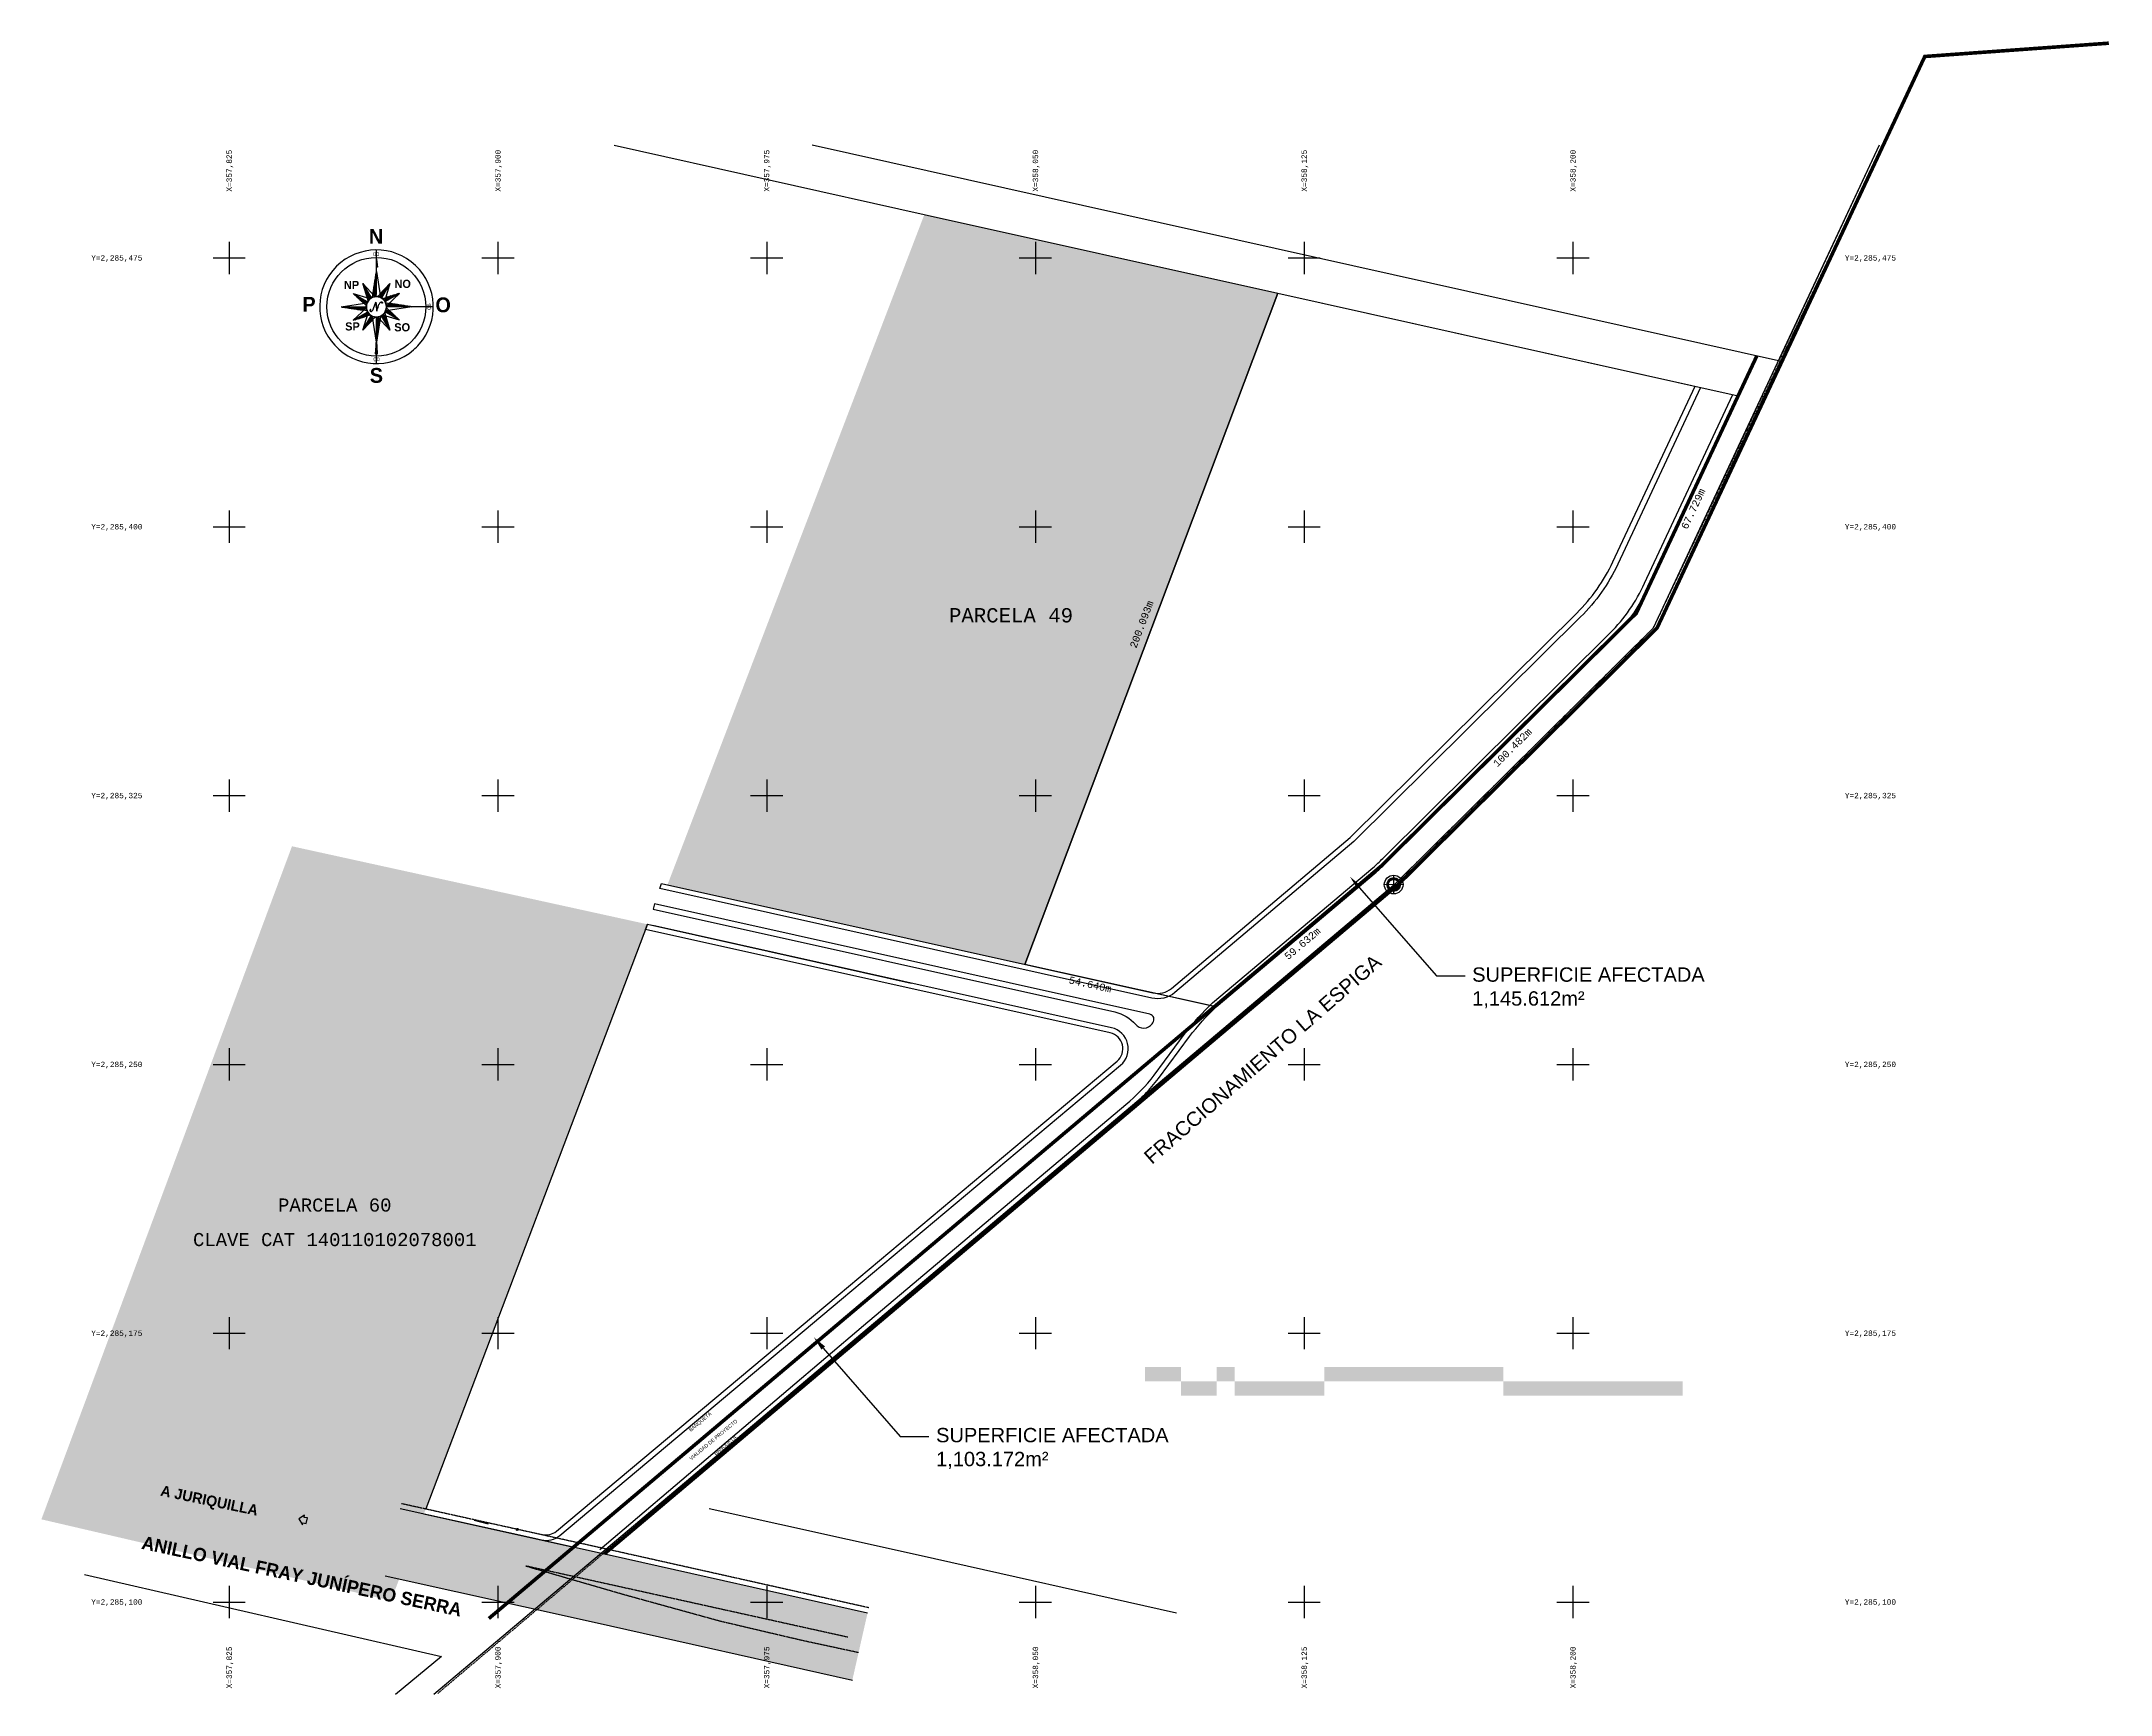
# Model space of a CAD drawing. Header units: millimetres. Extents: x 357773 to 358350, y 2285074 to 2285535.
import ezdxf
from ezdxf import colors
from ezdxf.entities.mleader import LeaderData, LeaderLine
from ezdxf.enums import TextEntityAlignment as Align
from ezdxf.math import Vec2, Vec3

# ---------------------------------------------------------------- set-up
doc = ezdxf.new("R2010")
doc.units = ezdxf.units.MM
for name, pattern in [('CENTRO1', [0.44, 0.2, -0.08, 0.08, -0.08]), ('DASHED2', [0.375, 0.25, -0.125]), ('OCULTA2', [0.3, 0.2, -0.1])]:
    doc.linetypes.add(name, pattern=pattern)
doc.layers.add('001 PROY ACCESO', color=7, linetype='Continuous', lineweight=0)
doc.layers.add('Proy_Guarnición', color=10, linetype='Continuous', lineweight=20)
for name, color, linetype in [('_C Textos', 7, 'Continuous'), ('_Ejido Menchaca', 4, 'Continuous'), ('_Textos', 7, 'Continuous'), ('_Traza', 7, 'Continuous'), ('_Traza Urbana', 5, 'Continuous'), ('ASFALTO', 8, 'Continuous'), ('CUNETA', 244, 'OCULTA2'), ('CVL_RAS_LIN', 8, 'Continuous'), ('CVL_RET_TX', 2, 'Continuous'), ('CVL_RETUTM', 8, 'Continuous'), ('Formato Catastro', 7, 'Continuous'), ('Lev_REGISTRO COMUN', 34, 'Continuous'), ('MOJONERA', 1, 'Continuous'), ('NORTE', 253, 'Continuous'), ('Polígono', 7, 'Continuous'), ('SEÑALAMIENTO EN PLANO', 8, 'Continuous'), ('Texto Catastro', 7, 'Continuous'), ('ZONA PARCELADA', 7, 'Continuous')]:
    doc.layers.add(name, color=color, linetype=linetype)
doc.layers.add('Distancias', color=7, linetype='Continuous', plot=False)
doc.styles.add('ARIAL', font='arial.ttf')
doc.styles.add('MONOTXT4', font='monotxt4.shx')
doc.styles.add('ROMANC', font='verdana.ttf', dxfattribs={"height": 3})
doc.styles.add('ROMANTICBOLD', font='romb____.pfb', dxfattribs={"height": 10})
doc.styles.get("Standard").update_dxf_attribs({"font": 'arial.ttf'})
doc.styles.add('TXT50', font='arial.ttf', dxfattribs={"width": 0.8, "height": 0.125})

# ---------------------------------------------------------------- blocks, each defined once
blk = doc.blocks.new('5')
at = {"layer": 'MOJONERA', "ltscale": 0.05}
h = blk.add_hatch(color=256, dxfattribs=at)
edge = h.paths.add_edge_path()
edge.add_ellipse((137.546, 95.6), major_axis=(0.132, 0.132), ratio=1, start_angle=0, end_angle=360)
edge = h.paths.add_edge_path(flags=16)
edge.add_ellipse((137.546, 95.6), major_axis=(0.102, 0.102), ratio=1, start_angle=0, end_angle=360)
at = {"layer": 'MOJONERA', "const_width": 0.0289}
for points in [[(137.546, 95.343), (137.546, 95.857)], [(137.289, 95.6), (137.804, 95.6)]]:
    blk.add_lwpolyline(points, dxfattribs=at)
at = {"layer": 'MOJONERA', "ltscale": 0.05}
for major_axis, start_param, end_param in [((0.182, 0.182), 5.401458427801168, 11.68464373498075), ((0.132, 0.132), 5.401458427801197, 11.68464373498078), ((0.102, 0.102), 5.401458427801134, 11.68464373498072)]:
    blk.add_ellipse((137.546, 95.6), major_axis=major_axis, ratio=1, start_param=start_param, end_param=end_param, dxfattribs=at)

msp = doc.modelspace()

# ---------------------------------------------------------------- hatches: boundary and pattern name
h = msp.add_hatch(color=61)
h.dxf.hatch_style = 1
h.paths.add_polyline_path([(358019.02, 2285487.14), (357947.33, 2285300.14), (358047.08, 2285277.9), (358117.6, 2285465.16)])
h.paths.add_polyline_path([(357842.53, 2285310.85), (357772.6, 2285123.07), (357870.17, 2285100.39), (357941.73, 2285289.09)])
at = {"layer": '001 PROY ACCESO'}
h = msp.add_hatch(color=250, dxfattribs=at)
h.dxf.hatch_style = 1
h.paths.add_polyline_path([(358090.58, 2285165.56), (358080.58, 2285165.56), (358080.58, 2285161.56), (358090.58, 2285161.56)])
h.paths.add_polyline_path([(358100.58, 2285161.56), (358090.58, 2285161.56), (358090.58, 2285157.56), (358100.58, 2285157.56)])
h.paths.add_polyline_path([(358105.58, 2285165.56), (358100.58, 2285165.56), (358100.58, 2285161.56), (358105.58, 2285161.56)])
h.paths.add_polyline_path([(358130.58, 2285161.56), (358105.58, 2285161.56), (358105.58, 2285157.56), (358130.58, 2285157.56)])
h.paths.add_polyline_path([(358180.58, 2285165.56), (358130.58, 2285165.56), (358130.58, 2285161.56), (358180.58, 2285161.56)])
h.paths.add_polyline_path([(358230.58, 2285161.56), (358180.58, 2285161.56), (358180.58, 2285157.56), (358230.58, 2285157.56)])
h = msp.add_hatch(color=250, dxfattribs=at)
h.dxf.hatch_style = 1
h.paths.add_polyline_path([(358003.17, 2285097.02), (357931.06, 2285113.15), (357872.73, 2285126.07), (357868.51, 2285107.28), (357926.83, 2285094.36), (357998.91, 2285078.24)])
at = {"layer": 'Lev_REGISTRO COMUN'}
h = msp.add_hatch(dxfattribs=at)
h.set_pattern_fill('ANGLE', color=256, scale=0.01, angle=140.19927, style=0)
h.set_pattern_definition([(140.1992689, (380277.39605, 2293806.685445), (-0.04471234726, -0.0536640336), [0.0508, -0.01905]), (230.1992689, (380277.39605, 2293806.685445), (0.0536640336, -0.04471234726), [0.0508, -0.01905])])
h.paths.add_polyline_path([(357905.18, 2285120.02), (357905.29, 2285120.51), (357905.62, 2285120.43), (357905.5, 2285119.94)])
h.paths.add_polyline_path([(357905.49, 2285120.35), (357905.43, 2285120.1), (357905.3, 2285120.13), (357905.36, 2285120.38)], flags=24)

# ---------------------------------------------------------------- linework, layer by layer
for p, q in [((357872.73, 2285126.07), (357911, 2285117.59)), ((357879.35, 2285124.6), (357920.76, 2285115.43))]:
    msp.add_line(p, q)
at = {"layer": '_Ejido Menchaca', "linetype": 'DASHED2'}
msp.add_lwpolyline([(358284.35, 2285502.09), (358222.35, 2285371.67), (358150.06, 2285300.02), (357883.2, 2285074.49)], dxfattribs=at)
at = {"layer": '_Traza'}
for p, q in [((358117.6, 2285465.16), (358047.08, 2285277.9)), ((358117.6, 2285465.16), (358241.11, 2285437.63)), ((357941.73, 2285289.09), (357879.89, 2285126.01))]:
    msp.add_line(p, q, dxfattribs=at)
at = {"layer": '_Traza Urbana', "const_width": 1}
msp.add_lwpolyline([(358349.54, 2285534.91), (358298.19, 2285531.2), (358223.5, 2285371.8), (358151.24, 2285300.18), (357929.73, 2285113.44)], dxfattribs=at)
at = {"layer": '_Traza Urbana', "color": 3, "linetype": 'CENTRO1', "const_width": 1}
msp.add_lwpolyline([(358251.31, 2285447.65), (358217.69, 2285375.89), (358146.51, 2285305.35), (357897.47, 2285095.4)], dxfattribs=at)
at = {"layer": 'ASFALTO'}
for points in [[(357928.41, 2285114.66), (358002, 2285177.16), (358075.27, 2285238.78, 0.054183), (358083.15, 2285246.99), (358091.82, 2285258.68, -0.037379), (358099.41, 2285267.13), (358144.12, 2285304.83, 0.040888), (358146.92, 2285307.47), (358210.4, 2285370.39, 0.091137), (358219.96, 2285384.24), (358244.61, 2285436.85)], [(357929.38, 2285113.52), (358002.97, 2285176.02), (358076.24, 2285237.63, 0.054242), (358084.35, 2285246.08), (358093.02, 2285257.78, -0.037172), (358100.41, 2285266.01), (358145.08, 2285303.67, 0.040257), (358148.01, 2285306.43), (358211.46, 2285369.33, 0.09109), (358221.32, 2285383.61), (358246.11, 2285436.51)], [(358235.61, 2285438.86), (358212.51, 2285389.56, -0.088138), (358202.13, 2285374.83), (358138.89, 2285312.15), (358088.91, 2285270.06, -0.233959), (358082.45, 2285268.48), (357945.2, 2285299.08), (357945.69, 2285300.51)], [(357945.69, 2285300.51), (358082.78, 2285269.94, 0.233959), (358087.95, 2285271.21), (358137.87, 2285313.26), (358201.07, 2285375.9, 0.088138), (358211.15, 2285390.19), (358234.11, 2285439.19)], [(357912.12, 2285117.34, 0.233568), (357917.27, 2285118.6), (357995.87, 2285184.48), (358073.76, 2285249.77, 0.621613), (358071.21, 2285260.23), (357943.22, 2285288.76)], [(357912.45, 2285118.81, 0.233568), (357916.31, 2285119.75), (357994.91, 2285185.63), (358072.8, 2285250.92, 0.621613), (358070.89, 2285258.76), (357941.23, 2285287.67), (357941.73, 2285289.09), (358015.28, 2285272.7)]]:
    msp.add_lwpolyline(points, format="xyb", dxfattribs=at)
msp.add_lwpolyline([(358082.8, 2285261.63, 0.542913), (358081.92, 2285263.99), (357943.72, 2285294.8), (357943.33, 2285293.35), (358072.19, 2285264.62, -0.162748), (358077.9, 2285261.18, 0.48224), (358082.59, 2285261.34)], format="xyb", close=True, dxfattribs=at)
for points in [[(357872.73, 2285126.07), (357931.06, 2285113.15), (358003.17, 2285097.02)], [(357958.95, 2285126.07), (358017.29, 2285113.15), (358089.39, 2285097.02)], [(357868.51, 2285107.28), (357926.83, 2285094.36), (357998.91, 2285078.24)]]:
    msp.add_lwpolyline(points, dxfattribs=at)
at = {"layer": 'ASFALTO', "color": 40, "linetype": 'OCULTA2'}
msp.add_lwpolyline([(357997.69, 2285090.16), (357962.98, 2285097.84), (357907.81, 2285110.04), (357934.54, 2285102.29), (357961.9, 2285094.74), (357984.73, 2285089.38), (358000.61, 2285085.96)], dxfattribs=at)
at = {"layer": 'CUNETA'}
msp.add_lwpolyline([(357873.05, 2285127.53), (357931.39, 2285114.6), (358003.49, 2285098.48)], dxfattribs=at)
at = {"layer": 'CVL_RAS_LIN', "color": 8, "linetype": 'Continuous'}
msp.add_line((357897.38, 2285121.73, 2000), (357893.51, 2285122.75, 2000), dxfattribs=at)
at = {"layer": 'CVL_RETUTM', "color": 8, "linetype": 'Continuous'}
for p, q in [((357820.5, 2285475), (357829.5, 2285475)), ((357825, 2285479.5), (357825, 2285470.5)), ((357895.5, 2285475), (357904.5, 2285475)), ((357900, 2285479.5), (357900, 2285470.5)), ((357970.5, 2285475), (357979.5, 2285475)), ((357975, 2285479.5), (357975, 2285470.5)), ((358045.5, 2285475), (358054.5, 2285475)), ((358050, 2285479.5), (358050, 2285470.5)), ((358120.5, 2285475), (358129.5, 2285475)), ((358125, 2285479.5), (358125, 2285470.5)), ((358195.5, 2285475), (358204.5, 2285475)), ((358200, 2285479.5), (358200, 2285470.5)), ((357820.5, 2285400), (357829.5, 2285400)), ((357825, 2285404.5), (357825, 2285395.5)), ((357895.5, 2285400), (357904.5, 2285400)), ((357900, 2285404.5), (357900, 2285395.5)), ((357970.5, 2285400), (357979.5, 2285400)), ((357975, 2285404.5), (357975, 2285395.5)), ((358045.5, 2285400), (358054.5, 2285400)), ((358050, 2285404.5), (358050, 2285395.5)), ((358120.5, 2285400), (358129.5, 2285400)), ((358125, 2285404.5), (358125, 2285395.5)), ((358195.5, 2285400), (358204.5, 2285400)), ((358200, 2285404.5), (358200, 2285395.5)), ((357820.5, 2285325), (357829.5, 2285325)), ((357825, 2285329.5), (357825, 2285320.5)), ((357895.5, 2285325), (357904.5, 2285325)), ((357900, 2285329.5), (357900, 2285320.5)), ((357970.5, 2285325), (357979.5, 2285325)), ((357975, 2285329.5), (357975, 2285320.5)), ((358045.5, 2285325), (358054.5, 2285325)), ((358050, 2285329.5), (358050, 2285320.5)), ((358120.5, 2285325), (358129.5, 2285325)), ((358125, 2285329.5), (358125, 2285320.5)), ((358195.5, 2285325), (358204.5, 2285325)), ((358200, 2285329.5), (358200, 2285320.5)), ((357820.5, 2285250), (357829.5, 2285250)), ((357825, 2285254.5), (357825, 2285245.5)), ((357895.5, 2285250), (357904.5, 2285250)), ((357900, 2285254.5), (357900, 2285245.5)), ((357970.5, 2285250), (357979.5, 2285250)), ((357975, 2285254.5), (357975, 2285245.5)), ((358045.5, 2285250), (358054.5, 2285250)), ((358050, 2285254.5), (358050, 2285245.5)), ((358120.5, 2285250), (358129.5, 2285250)), ((358125, 2285254.5), (358125, 2285245.5)), ((358195.5, 2285250), (358204.5, 2285250)), ((358200, 2285254.5), (358200, 2285245.5)), ((357820.5, 2285175), (357829.5, 2285175)), ((357825, 2285179.5), (357825, 2285170.5)), ((357895.5, 2285175), (357904.5, 2285175)), ((357900, 2285179.5), (357900, 2285170.5)), ((357970.5, 2285175), (357979.5, 2285175)), ((357975, 2285179.5), (357975, 2285170.5)), ((358045.5, 2285175), (358054.5, 2285175)), ((358050, 2285179.5), (358050, 2285170.5)), ((358120.5, 2285175), (358129.5, 2285175)), ((358125, 2285179.5), (358125, 2285170.5)), ((358195.5, 2285175), (358204.5, 2285175)), ((358200, 2285179.5), (358200, 2285170.5)), ((357820.5, 2285100), (357829.5, 2285100)), ((357825, 2285104.5), (357825, 2285095.5)), ((357895.5, 2285100), (357904.5, 2285100)), ((357900, 2285104.5), (357900, 2285095.5)), ((357970.5, 2285100), (357979.5, 2285100)), ((357975, 2285104.5), (357975, 2285095.5)), ((358045.5, 2285100), (358054.5, 2285100)), ((358050, 2285104.5), (358050, 2285095.5)), ((358120.5, 2285100), (358129.5, 2285100)), ((358125, 2285104.5), (358125, 2285095.5)), ((358195.5, 2285100), (358204.5, 2285100)), ((358200, 2285104.5), (358200, 2285095.5))]:
    msp.add_line(p, q, dxfattribs=at)
at = {"layer": 'Lev_REGISTRO COMUN', "elevation": 3105.73}
msp.add_lwpolyline([(357905.5, 2285119.94), (357905.18, 2285120.02), (357905.29, 2285120.51), (357905.62, 2285120.43)], close=True, dxfattribs=at)
at = {"layer": 'NORTE', "color": 0, "linetype": 'Continuous'}
for p, q in [((357866.08, 2285471.22), (357866.07, 2285474.93)), ((357866.08, 2285464.83), (357866.08, 2285477.23)), ((357864.96, 2285464.05), (357866.08, 2285471.22)), ((357865.75, 2285464.28), (357865.75, 2285469.08)), ((357865.8, 2285464.28), (357865.8, 2285469.44)), ((357865.86, 2285464.28), (357865.86, 2285469.8)), ((357865.91, 2285464.28), (357865.91, 2285470.15)), ((357865.97, 2285464.28), (357865.97, 2285470.51)), ((357866.03, 2285464.28), (357866.03, 2285470.87)), ((357866.08, 2285474.69), (357866.44, 2285472.4)), ((357866.09, 2285472.35), (357866.08, 2285474.69)), ((357866.08, 2285471.22), (357867.19, 2285464.06)), ((357866.11, 2285472.43), (357866.11, 2285474.52)), ((357866.14, 2285472.46), (357866.13, 2285474.35)), ((357866.17, 2285472.48), (357866.16, 2285474.17)), ((357866.19, 2285472.49), (357866.19, 2285474)), ((357866.22, 2285472.5), (357866.21, 2285473.83)), ((357866.24, 2285472.51), (357866.24, 2285473.66)), ((357866.27, 2285472.51), (357866.27, 2285473.49)), ((357866.3, 2285472.51), (357866.29, 2285473.32)), ((357866.32, 2285472.5), (357866.32, 2285473.15)), ((357866.35, 2285472.49), (357866.35, 2285472.98)), ((357866.37, 2285472.48), (357866.37, 2285472.81)), ((357866.4, 2285472.45), (357866.4, 2285472.64)), ((357866.43, 2285472.42), (357866.43, 2285472.47)), ((357859.59, 2285465.08), (357863.55, 2285462.81)), ((357859.59, 2285465.08), (357864.3, 2285463.67)), ((357863.19, 2285461.73), (357859.59, 2285465.08)), ((357859.77, 2285464.92), (357863.52, 2285462.76)), ((357859.95, 2285464.75), (357863.49, 2285462.71)), ((357860.13, 2285464.58), (357863.47, 2285462.67)), ((357860.31, 2285464.42), (357863.44, 2285462.62)), ((357860.49, 2285464.25), (357863.41, 2285462.57)), ((357860.67, 2285464.08), (357863.38, 2285462.52)), ((357860.84, 2285463.92), (357863.36, 2285462.47)), ((357861.02, 2285463.75), (357863.28, 2285462.45)), ((357861.2, 2285463.58), (357863.19, 2285462.44)), ((357861.38, 2285463.42), (357863.11, 2285462.42)), ((357862.33, 2285467.83), (357864.62, 2285463.88)), ((357862.33, 2285467.83), (357865.69, 2285464.25)), ((357863.76, 2285463.13), (357862.33, 2285467.83)), ((357862.4, 2285467.59), (357864.57, 2285463.85)), ((357862.47, 2285467.36), (357864.52, 2285463.83)), ((357862.54, 2285467.13), (357864.47, 2285463.8)), ((357862.61, 2285466.89), (357864.42, 2285463.77)), ((357862.68, 2285466.66), (357864.37, 2285463.74)), ((357862.75, 2285466.42), (357864.33, 2285463.71)), ((357862.83, 2285466.19), (357864.28, 2285463.69)), ((357862.9, 2285465.96), (357864.21, 2285463.7)), ((357862.97, 2285465.72), (357864.13, 2285463.72)), ((357863.04, 2285465.49), (357864.05, 2285463.74)), ((357863.11, 2285465.26), (357863.98, 2285463.77)), ((357863.18, 2285465.02), (357863.9, 2285463.79)), ((357863.25, 2285464.79), (357863.82, 2285463.81)), ((357863.33, 2285464.55), (357863.74, 2285463.84)), ((357863.4, 2285464.32), (357863.66, 2285463.86)), ((357863.47, 2285464.09), (357863.59, 2285463.88)), ((357865.14, 2285464.84), (357865.14, 2285465.16)), ((357865.19, 2285464.78), (357865.19, 2285465.52)), ((357865.25, 2285464.72), (357865.25, 2285465.87)), ((357865.3, 2285464.67), (357865.3, 2285466.23)), ((357865.36, 2285464.61), (357865.36, 2285466.59)), ((357865.41, 2285464.55), (357865.41, 2285466.94)), ((357865.47, 2285464.49), (357865.47, 2285467.3)), ((357865.52, 2285464.43), (357865.52, 2285467.66)), ((357865.58, 2285464.37), (357865.58, 2285468.01)), ((357865.64, 2285464.31), (357865.64, 2285468.37)), ((357865.69, 2285464.28), (357865.69, 2285468.73)), ((357866.08, 2285464.28), (357866.08, 2285464.28)), ((357866.08, 2285464.28), (357866.08, 2285464.28)), ((357866.08, 2285464.15), (357866.08, 2285464.15)), ((357866.08, 2285464.15), (357866.08, 2285464.15)), ((357866.08, 2285464.15), (357866.08, 2285464.15)), ((357866.46, 2285464.25), (357869.82, 2285467.84)), ((357867.15, 2285464.98), (357867.07, 2285464.85)), ((357867.31, 2285465.16), (357867.08, 2285464.76)), ((357867.48, 2285465.34), (357867.1, 2285464.67)), ((357867.65, 2285465.52), (357867.11, 2285464.59)), ((357867.82, 2285465.7), (357867.12, 2285464.5)), ((357867.98, 2285465.87), (357867.14, 2285464.41)), ((357868.15, 2285466.05), (357867.15, 2285464.32)), ((357868.32, 2285466.23), (357867.16, 2285464.24)), ((357868.48, 2285466.41), (357867.18, 2285464.15)), ((357868.65, 2285466.59), (357867.2, 2285464.08)), ((357868.82, 2285466.77), (357867.25, 2285464.05)), ((357868.99, 2285466.94), (357867.3, 2285464.02)), ((357869.15, 2285467.12), (357867.35, 2285464)), ((357869.32, 2285467.3), (357867.4, 2285463.97)), ((357869.49, 2285467.48), (357867.44, 2285463.94)), ((357869.65, 2285467.66), (357867.49, 2285463.91)), ((357869.82, 2285467.84), (357867.54, 2285463.89)), ((357867.86, 2285463.67), (357872.56, 2285465.1)), ((357869.82, 2285467.84), (357868.4, 2285463.13)), ((357870.92, 2285464.6), (357868.41, 2285463.15)), ((357870.69, 2285464.53), (357868.42, 2285463.22)), ((357871.16, 2285464.67), (357868.44, 2285463.11)), ((357870.45, 2285464.46), (357868.45, 2285463.3)), ((357871.39, 2285464.74), (357868.47, 2285463.06)), ((357870.22, 2285464.39), (357868.47, 2285463.38)), ((357869.99, 2285464.32), (357868.49, 2285463.46)), ((357871.62, 2285464.81), (357868.5, 2285463.01)), ((357869.75, 2285464.25), (357868.52, 2285463.53)), ((357871.86, 2285464.89), (357868.53, 2285462.96)), ((357869.52, 2285464.18), (357868.54, 2285463.61)), ((357872.09, 2285464.96), (357868.55, 2285462.91)), ((357869.28, 2285464.11), (357868.57, 2285463.69)), ((357872.33, 2285465.03), (357868.58, 2285462.87)), ((357869.05, 2285464.03), (357868.59, 2285463.77)), ((357872.56, 2285465.1), (357868.61, 2285462.82)), ((357868.82, 2285463.96), (357868.61, 2285463.85)), ((357872.56, 2285465.1), (357868.98, 2285461.74)), ((357856.21, 2285461.36), (357863.38, 2285462.47)), ((357863.38, 2285460.24), (357856.21, 2285461.36)), ((357856.21, 2285461.36), (357863.16, 2285461.36)), ((357856.57, 2285461.3), (357863.16, 2285461.3)), ((357856.93, 2285461.25), (357863.16, 2285461.25)), ((357857.28, 2285461.19), (357863.16, 2285461.19)), ((357857.64, 2285461.13), (357863.16, 2285461.13)), ((357858, 2285461.08), (357863.16, 2285461.08)), ((357858.35, 2285461.02), (357863.16, 2285461.02)), ((357858.71, 2285460.97), (357863.16, 2285460.97)), ((357859.07, 2285460.91), (357863.12, 2285460.91)), ((357859.42, 2285460.86), (357863.06, 2285460.86)), ((357859.6, 2285457.62), (357863.19, 2285460.98)), ((357859.6, 2285457.62), (357863.55, 2285459.9)), ((357864.3, 2285459.04), (357859.6, 2285457.62)), ((357859.78, 2285460.8), (357863, 2285460.8)), ((357859.84, 2285457.69), (357863.58, 2285459.85)), ((357860.07, 2285457.76), (357863.61, 2285459.8)), ((357860.14, 2285460.75), (357862.94, 2285460.75)), ((357860.3, 2285457.83), (357863.64, 2285459.75)), ((357860.49, 2285460.69), (357862.88, 2285460.69)), ((357860.54, 2285457.9), (357863.66, 2285459.71)), ((357860.77, 2285457.97), (357863.69, 2285459.66)), ((357860.85, 2285460.63), (357862.82, 2285460.63)), ((357861.01, 2285458.04), (357863.72, 2285459.61)), ((357861.21, 2285460.58), (357862.76, 2285460.58)), ((357861.24, 2285458.11), (357863.75, 2285459.56)), ((357861.47, 2285458.18), (357863.74, 2285459.49)), ((357861.56, 2285463.25), (357863.02, 2285462.41)), ((357861.56, 2285460.52), (357862.7, 2285460.52)), ((357861.71, 2285458.25), (357863.71, 2285459.41)), ((357861.74, 2285463.08), (357862.93, 2285462.4)), ((357861.92, 2285462.92), (357862.84, 2285462.38)), ((357861.92, 2285460.47), (357862.64, 2285460.47)), ((357861.94, 2285458.33), (357863.69, 2285459.34)), ((357862.1, 2285462.75), (357862.75, 2285462.37)), ((357862.18, 2285458.4), (357863.67, 2285459.26)), ((357862.27, 2285462.58), (357862.67, 2285462.36)), ((357862.28, 2285460.41), (357862.58, 2285460.41)), ((357862.34, 2285454.88), (357863.76, 2285459.58)), ((357862.34, 2285454.88), (357864.62, 2285458.83)), ((357865.7, 2285458.46), (357862.34, 2285454.88)), ((357862.41, 2285458.47), (357863.64, 2285459.18)), ((357862.45, 2285462.42), (357862.58, 2285462.34)), ((357862.51, 2285455.06), (357864.67, 2285458.8)), ((357862.64, 2285458.54), (357863.62, 2285459.1)), ((357862.67, 2285455.24), (357864.72, 2285458.77)), ((357862.84, 2285455.41), (357864.77, 2285458.75)), ((357862.88, 2285458.61), (357863.6, 2285459.02)), ((357863.01, 2285455.59), (357864.81, 2285458.72)), ((357863.11, 2285458.68), (357863.57, 2285458.95)), ((357863.16, 2285461.36), (357863.16, 2285461.36)), ((357863.16, 2285461.36), (357863.16, 2285461.36)), ((357863.16, 2285461.36), (357863.16, 2285461.36)), ((357863.18, 2285455.77), (357864.86, 2285458.69)), ((357863.29, 2285461.36), (357863.29, 2285461.36)), ((357863.29, 2285461.36), (357863.29, 2285461.36)), ((357863.34, 2285458.75), (357863.55, 2285458.87)), ((357863.34, 2285455.95), (357864.91, 2285458.66)), ((357863.51, 2285456.13), (357864.96, 2285458.63)), ((357863.68, 2285456.31), (357864.98, 2285458.57)), ((357863.84, 2285456.48), (357865, 2285458.48)), ((357864.01, 2285456.66), (357865.01, 2285458.39)), ((357864.18, 2285456.84), (357865.03, 2285458.31)), ((357864.33, 2285460.54), (357864.27, 2285460.44)), ((357864.27, 2285460.44), (357864.27, 2285460.3)), ((357864.27, 2285460.3), (357864.33, 2285460.18)), ((357864.42, 2285460.59), (357864.33, 2285460.54)), ((357864.33, 2285460.18), (357864.42, 2285460.1)), ((357864.35, 2285457.02), (357865.04, 2285458.22)), ((357864.52, 2285460.57), (357864.42, 2285460.59)), ((357864.42, 2285460.1), (357864.55, 2285460.07)), ((357864.44, 2285460.36), (357864.52, 2285460.39)), ((357864.51, 2285457.2), (357865.05, 2285458.13)), ((357864.55, 2285460.48), (357864.52, 2285460.57)), ((357864.52, 2285460.39), (357864.55, 2285460.48)), ((357864.55, 2285460.07), (357864.69, 2285460.08)), ((357864.68, 2285457.38), (357865.07, 2285458.04)), ((357864.69, 2285460.08), (357864.81, 2285460.13)), ((357864.81, 2285460.13), (357864.95, 2285460.23)), ((357864.85, 2285457.55), (357865.08, 2285457.96)), ((357864.95, 2285460.23), (357865.09, 2285460.43)), ((357864.98, 2285458.58), (357864.96, 2285458.66)), ((357866.08, 2285451.49), (357864.98, 2285458.58)), ((357865.01, 2285457.73), (357865.09, 2285457.87)), ((357865.09, 2285460.43), (357865.16, 2285460.59)), ((357865.16, 2285460.59), (357865.29, 2285460.87)), ((357865.29, 2285460.87), (357865.9, 2285462.69)), ((357865.9, 2285462.69), (357865.88, 2285462.37)), ((357865.88, 2285462.37), (357865.9, 2285462.07)), ((357865.89, 2285462.5), (357865.94, 2285462.54)), ((357865.89, 2285462.31), (357865.97, 2285462.4)), ((357865.9, 2285462.69), (357866.05, 2285462.09)), ((357865.9, 2285462.69), (357865.9, 2285462.69)), ((357865.9, 2285462.14), (357866.01, 2285462.25)), ((357865.9, 2285462.07), (357866.19, 2285460.16)), ((357865.92, 2285461.97), (357866.05, 2285462.1)), ((357865.94, 2285461.81), (357866.07, 2285461.94)), ((357865.97, 2285461.65), (357866.09, 2285461.78)), ((357865.99, 2285461.49), (357866.11, 2285461.62)), ((357866.01, 2285461.33), (357866.14, 2285461.46)), ((357866.04, 2285461.17), (357866.16, 2285461.29)), ((357866.05, 2285462.09), (357866.23, 2285460.79)), ((357866.06, 2285461.01), (357866.18, 2285461.13)), ((357867.2, 2285458.66), (357866.08, 2285451.49)), ((357866.08, 2285458.57), (357866.08, 2285458.57)), ((357866.08, 2285458.57), (357866.08, 2285458.57)), ((357866.08, 2285458.44), (357866.08, 2285458.44)), ((357866.08, 2285458.44), (357866.08, 2285458.44)), ((357866.08, 2285453.88), (357866.08, 2285458.44)), ((357866.08, 2285445.49), (357866.08, 2285457.88)), ((357866.09, 2285460.85), (357866.2, 2285460.97)), ((357866.11, 2285460.69), (357866.23, 2285460.81)), ((357866.13, 2285460.53), (357866.22, 2285460.62)), ((357866.14, 2285451.85), (357866.14, 2285458.44)), ((357866.16, 2285460.37), (357866.21, 2285460.43)), ((357866.18, 2285460.21), (357866.2, 2285460.23)), ((357866.19, 2285460.16), (357866.2, 2285460.1)), ((357866.19, 2285452.2), (357866.19, 2285458.44)), ((357866.23, 2285460.79), (357866.2, 2285460.1)), ((357866.2, 2285460.1), (357866.34, 2285460.58)), ((357866.2, 2285460.1), (357866.2, 2285460.1)), ((357866.25, 2285452.56), (357866.25, 2285458.44)), ((357866.3, 2285452.92), (357866.3, 2285458.44)), ((357866.34, 2285460.58), (357866.56, 2285461.3)), ((357866.36, 2285453.27), (357866.36, 2285458.44)), ((357866.41, 2285453.63), (357866.41, 2285458.44)), ((357869.82, 2285454.88), (357866.46, 2285458.46)), ((357866.47, 2285453.99), (357866.47, 2285458.44)), ((357866.53, 2285454.34), (357866.53, 2285458.39)), ((357866.56, 2285461.3), (357866.78, 2285461.96)), ((357866.58, 2285454.7), (357866.58, 2285458.34)), ((357866.64, 2285455.06), (357866.64, 2285458.28)), ((357866.69, 2285455.41), (357866.69, 2285458.22)), ((357866.75, 2285455.77), (357866.75, 2285458.16)), ((357866.78, 2285461.96), (357866.91, 2285462.22)), ((357866.8, 2285456.13), (357866.8, 2285458.1)), ((357866.86, 2285456.48), (357866.86, 2285458.04)), ((357866.91, 2285462.22), (357867.04, 2285462.42)), ((357866.91, 2285456.84), (357866.91, 2285457.98)), ((357866.97, 2285457.2), (357866.97, 2285457.92)), ((357867.03, 2285457.55), (357867.03, 2285457.86)), ((357867.04, 2285462.42), (357867.17, 2285462.57)), ((357867.17, 2285462.57), (357867.32, 2285462.67)), ((357867.32, 2285462.67), (357867.43, 2285462.71)), ((357867.43, 2285462.71), (357867.58, 2285462.72)), ((357869.82, 2285454.88), (357867.54, 2285458.83)), ((357867.56, 2285462.44), (357867.57, 2285462.51)), ((357867.6, 2285462.38), (357867.56, 2285462.44)), ((357867.57, 2285462.51), (357867.61, 2285462.56)), ((357867.58, 2285462.72), (357867.68, 2285462.7)), ((357869.75, 2285455.11), (357867.59, 2285458.86)), ((357867.68, 2285462.38), (357867.6, 2285462.38)), ((357867.61, 2285462.56), (357867.69, 2285462.56)), ((357869.68, 2285455.35), (357867.64, 2285458.88)), ((357867.68, 2285462.7), (357867.74, 2285462.64)), ((357867.75, 2285462.42), (357867.68, 2285462.38)), ((357869.61, 2285455.58), (357867.68, 2285458.91)), ((357869.54, 2285455.81), (357867.73, 2285458.94)), ((357867.74, 2285462.64), (357867.77, 2285462.57)), ((357867.78, 2285462.49), (357867.75, 2285462.42)), ((357867.77, 2285462.57), (357867.78, 2285462.49)), ((357869.47, 2285456.05), (357867.78, 2285458.97)), ((357869.4, 2285456.28), (357867.83, 2285459)), ((357872.56, 2285457.62), (357867.86, 2285459.04)), ((357869.33, 2285456.52), (357867.88, 2285459.02)), ((357869.25, 2285456.75), (357867.95, 2285459.01)), ((357869.18, 2285456.98), (357868.02, 2285458.99)), ((357869.11, 2285457.22), (357868.1, 2285458.97)), ((357869.04, 2285457.45), (357868.18, 2285458.94)), ((357868.97, 2285457.69), (357868.26, 2285458.92)), ((357868.9, 2285457.92), (357868.34, 2285458.9)), ((357868.42, 2285463.2), (357868.4, 2285463.13)), ((357868.4, 2285459.58), (357869.82, 2285454.88)), ((357868.83, 2285458.15), (357868.41, 2285458.87)), ((357868.76, 2285458.39), (357868.49, 2285458.85)), ((357868.69, 2285458.62), (357868.57, 2285458.83)), ((357872.56, 2285457.62), (357868.61, 2285459.9)), ((357872.38, 2285457.78), (357868.64, 2285459.95)), ((357872.2, 2285457.95), (357868.66, 2285459.99)), ((357872.02, 2285458.12), (357868.69, 2285460.04)), ((357871.85, 2285458.29), (357868.72, 2285460.09)), ((357871.67, 2285458.45), (357868.75, 2285460.14)), ((357868.78, 2285462.47), (357875.95, 2285461.36)), ((357868.83, 2285460.25), (357868.78, 2285460.24)), ((357871.49, 2285458.62), (357868.78, 2285460.19)), ((357871.31, 2285458.79), (357868.8, 2285460.23)), ((357875.95, 2285461.36), (357868.83, 2285460.25)), ((357868.87, 2285461.36), (357868.87, 2285461.36)), ((357868.87, 2285461.36), (357868.87, 2285461.36)), ((357871.13, 2285458.95), (357868.87, 2285460.26)), ((357870.95, 2285459.12), (357868.96, 2285460.27)), ((357868.98, 2285460.98), (357872.56, 2285457.62)), ((357873.45, 2285461.75), (357869, 2285461.75)), ((357873.81, 2285461.69), (357869, 2285461.69)), ((357874.16, 2285461.64), (357869, 2285461.64)), ((357874.52, 2285461.58), (357869, 2285461.58)), ((357874.88, 2285461.52), (357869, 2285461.52)), ((357875.23, 2285461.47), (357869, 2285461.47)), ((357875.59, 2285461.41), (357869, 2285461.41)), ((357875.95, 2285461.36), (357869, 2285461.36)), ((357869, 2285461.36), (357869, 2285461.36)), ((357869, 2285461.36), (357869, 2285461.36)), ((357873.09, 2285461.8), (357869.04, 2285461.8)), ((357870.78, 2285459.29), (357869.05, 2285460.29)), ((357872.74, 2285461.86), (357869.1, 2285461.86)), ((357870.6, 2285459.46), (357869.14, 2285460.3)), ((357872.38, 2285461.91), (357869.16, 2285461.91)), ((357872.02, 2285461.97), (357869.22, 2285461.97)), ((357870.42, 2285459.62), (357869.22, 2285460.31)), ((357871.67, 2285462.02), (357869.28, 2285462.02)), ((357870.24, 2285459.79), (357869.31, 2285460.33)), ((357871.31, 2285462.08), (357869.34, 2285462.08)), ((357870.95, 2285462.14), (357869.4, 2285462.14)), ((357870.06, 2285459.96), (357869.4, 2285460.34)), ((357870.6, 2285462.19), (357869.46, 2285462.19)), ((357869.88, 2285460.12), (357869.49, 2285460.35)), ((357870.24, 2285462.25), (357869.52, 2285462.25)), ((357869.71, 2285460.29), (357869.57, 2285460.37)), ((357869.88, 2285462.3), (357869.58, 2285462.3)), ((357881.95, 2285461.36), (357875.95, 2285461.36)), ((357866.08, 2285451.76), (357865.85, 2285448.3)), ((357866.08, 2285451.76), (357866.32, 2285448.3)), ((357866.08, 2285448.07), (357866.08, 2285451.76)), ((357865.85, 2285448.3), (357865.85, 2285448.3)), ((357865.87, 2285448.2), (357865.87, 2285448.69)), ((357865.9, 2285448.16), (357865.9, 2285449.07)), ((357865.92, 2285448.13), (357865.92, 2285449.46)), ((357865.95, 2285448.11), (357865.95, 2285449.84)), ((357865.98, 2285448.09), (357865.98, 2285450.22)), ((357866, 2285448.08), (357866, 2285450.61)), ((357866.03, 2285448.08), (357866.03, 2285450.99)), ((357866.05, 2285448.07), (357866.05, 2285451.38)), ((357866.08, 2285448.07), (357866.08, 2285448.07)), ((357866.08, 2285448.07), (357866.08, 2285448.07)), ((357866.08, 2285448.07), (357866.08, 2285448.07)), ((357866.08, 2285448.07), (357866.08, 2285448.07)), ((357866.08, 2285448.07), (357866.08, 2285448.07)), ((357866.08, 2285448.07), (357866.08, 2285448.07)), ((357866.08, 2285448.07), (357866.08, 2285448.07)), ((357866.08, 2285448.07), (357866.08, 2285448.07)), ((357866.08, 2285448.07), (357866.08, 2285448.07)), ((357866.08, 2285448.07), (357866.08, 2285448.07)), ((357866.08, 2285448.07), (357866.08, 2285448.07)), ((357866.08, 2285448.07), (357866.08, 2285448.07)), ((357866.08, 2285448.07), (357866.08, 2285448.07)), ((357866.08, 2285448.07), (357866.08, 2285448.07)), ((357866.11, 2285448.07), (357866.11, 2285451.38)), ((357866.13, 2285448.08), (357866.13, 2285450.99)), ((357866.16, 2285448.08), (357866.16, 2285450.61)), ((357866.18, 2285448.09), (357866.18, 2285450.22)), ((357866.21, 2285448.11), (357866.21, 2285449.84)), ((357866.24, 2285448.13), (357866.24, 2285449.46)), ((357866.26, 2285448.16), (357866.26, 2285449.07)), ((357866.29, 2285448.2), (357866.29, 2285448.69)), ((357866.32, 2285448.3), (357866.32, 2285448.3))]:
    msp.add_line(p, q, dxfattribs=at)
at = {"layer": 'NORTE', "color": 0}
msp.add_line((357865.71, 2285468.83), (357866.08, 2285471.22), dxfattribs=at)
msp.add_lwpolyline([(357878.02, 2285450.9, 28.530754), (357876.44, 2285449.34, 0.03505)], format="xyb", close=True, dxfattribs=at)
at = {"layer": 'NORTE', "color": 0, "linetype": 'Continuous'}
for points in [[(357866.09, 2285472.35), (357866.09, 2285472.35, -0.766123), (357866.44, 2285472.4), (357866.44, 2285472.4)], [(357866.08, 2285448.07), (357866.08, 2285448.07, -0.414214), (357865.85, 2285448.3), (357865.85, 2285448.3)], [(357866.32, 2285448.3), (357866.32, 2285448.3, -0.414214), (357866.08, 2285448.07), (357866.08, 2285448.07)]]:
    msp.add_lwpolyline(points, format="xyb", dxfattribs=at)
at = {"layer": 'NORTE', "color": 0}
msp.add_circle((357866.08, 2285461.36), 13.78, dxfattribs=at)
at = {"layer": 'NORTE', "color": 0, "linetype": 'Continuous'}
for radius, start, end in [(2.92, 89.99995, 180.00003), (2.79, 89.99995, 180.00003), (2.92, 359.99995, 90.00003), (2.79, 359.99995, 90.00003), (2.92, 179.99995, 270.00003), (2.79, 179.99995, 270.00003), (2.79, 269.99995, 0.00003), (2.92, 269.99995, 0.00003)]:
    msp.add_arc((357866.08, 2285461.36), radius, start, end, dxfattribs=at)
at = {"layer": 'Polígono'}
for p, q in [((358047.08, 2285277.9, 2000), (358117.6, 2285465.16, 2000)), ((358117.6, 2285465.16, 2000), (358246.11, 2285436.51, 2000)), ((358246.11, 2285436.51, 2000), (358217.37, 2285375.19, 2000)), ((358217.37, 2285375.19, 2000), (358146, 2285304.45, 2000)), ((358146, 2285304.45, 2000), (358100.41, 2285266.01, 2000)), ((358100.41, 2285266.01, 2000), (358047.08, 2285277.9, 2000))]:
    msp.add_line(p, q, dxfattribs=at)
at = {"layer": 'Polígono', "const_width": 0.2, "elevation": 2000}
msp.add_lwpolyline([(358117.6, 2285465.16), (358246.11, 2285436.51), (358217.37, 2285375.19), (358146, 2285304.45), (358100.41, 2285266.01), (358047.08, 2285277.9)], close=True, dxfattribs=at)
msp.add_lwpolyline([(358246.11, 2285436.51), (358217.37, 2285375.19), (358146, 2285304.45), (358100.41, 2285266.01), (358047.08, 2285277.9), (358117.6, 2285465.16), (358244.61, 2285436.85)], dxfattribs=at)
at = {"layer": 'Proy_Guarnición'}
msp.add_lwpolyline([(357945.87, 2285135.08), (357945.87, 2285135.08)], close=True, dxfattribs=at)
at = {"layer": 'SEÑALAMIENTO EN PLANO', "color": 0, "elevation": 1566.08}
msp.add_lwpolyline([(357846.46, 2285121.91), (357846.85, 2285123.45), (357845.94, 2285123.62), (357846.05, 2285124.23), (357844.41, 2285123.24), (357845.46, 2285121.52), (357845.59, 2285122.1)], close=True, dxfattribs=at)
at = {"layer": 'ZONA PARCELADA', "color": 141}
msp.add_polyline3d([(358285.49, 2285506.43, 0), (358222.35, 2285371.67, 2000), (358150.06, 2285300.02, 2000), (357882.15, 2285074.17, 2000)], dxfattribs=at)
at = {"layer": 'ZONA PARCELADA', "color": 0}
for points in [[(357932.48, 2285506.43, 2000), (358018.97, 2285487.16, 2000), (358117.6, 2285465.16, 2000), (358246.11, 2285436.51, 2000), (358217.37, 2285375.19, 2000), (358146, 2285304.45, 2000), (358146, 2285304.45, 2000)], [(357784.6, 2285107.68, 2000), (357884.24, 2285084.82, 2000), (357871.42, 2285074.17, 2000)]]:
    msp.add_polyline3d(points, dxfattribs=at)
at = {"layer": 'ZONA PARCELADA', "color": 51}
msp.add_polyline3d([(358285.49, 2285506.43, 2000), (358257.32, 2285446.31, 2000), (357987.66, 2285506.43, 2000)], dxfattribs=at)

# ---------------------------------------------------------------- block references
at = {"layer": 'MOJONERA', "xscale": 10.12206374730272, "yscale": 10.12206374730272, "zscale": 10.12206374730272}
msp.add_blockref('5', (356757.72, 2284332.49), dxfattribs=at)

# ---------------------------------------------------------------- texts
at = {"layer": '_C Textos', "color": 7, "ltscale": 20, "style": 'TXT50'}
for s, p in [('BANQUETA', (357956.51, 2285150.21, -1861.07)), ('VIALIDAD DE PROYECTO', (357960.13, 2285145.27, -1861.07)), ('BANQUETA', (357963.47, 2285143.63, -1861.07))]:
    msp.add_text(s, height=1, rotation=39.69961, dxfattribs=at).set_placement(p, align=Align.MIDDLE)
at = {"layer": '_Textos', "style": 'MONOTXT4'}
msp.add_text('PARCELA 49', height=4, dxfattribs=at).set_placement((358043.19, 2285375.3), align=Align.MIDDLE)
at = {"layer": 'CVL_RET_TX', "color": 0, "style": 'MONOTXT4'}
for s, p in [('X=357,825', (357825, 2285505.18)), ('X=357,900', (357900, 2285505.18)), ('X=357,975', (357975, 2285505.18)), ('X=358,050', (358050, 2285505.18)), ('X=358,125', (358125, 2285505.18)), ('X=358,200', (358200, 2285505.18)), ('X=357,825', (357825, 2285087.59)), ('X=357,900', (357900, 2285087.59)), ('X=357,975', (357975, 2285087.59)), ('X=358,050', (358050, 2285087.59)), ('X=358,125', (358125, 2285087.59)), ('X=358,200', (358200, 2285087.59))]:
    msp.add_text(s, height=1.5, rotation=90, dxfattribs=at).set_placement(p, align=Align.MIDDLE_RIGHT)
for s, p in [('Y=2,285,475', (357800.79, 2285475)), ('Y=2,285,475', (358290.16, 2285475)), ('Y=2,285,400', (357800.79, 2285400)), ('Y=2,285,400', (358290.16, 2285400)), ('Y=2,285,325', (357800.79, 2285325)), ('Y=2,285,325', (358290.16, 2285325)), ('Y=2,285,250', (357800.79, 2285250)), ('Y=2,285,250', (358290.16, 2285250)), ('Y=2,285,175', (357800.79, 2285175)), ('Y=2,285,175', (358290.16, 2285175)), ('Y=2,285,100', (357800.79, 2285100)), ('Y=2,285,100', (358290.16, 2285100))]:
    msp.add_text(s, height=1.5, dxfattribs=at).set_placement(p, align=Align.MIDDLE_RIGHT)
at = {"layer": 'Distancias', "style": 'MONOTXT4'}
for s, rotation, p in [('67.729m', 64.89235, (358233.55, 2285405)), ('200.093m', 69.36452, (358079.63, 2285372.77)), ('100.482m', 44.74465, (358183.1, 2285338.4)), ('59.632m', 40.13407, (358124.5, 2285283.7)), ('54.640m', 347.4308, (358065.3, 2285272.3))]:
    msp.add_text(s, height=2, rotation=rotation, dxfattribs=at).set_placement(p, align=Align.MIDDLE)
at = {"layer": 'Distancias', "color": 0, "style": 'MONOTXT4'}
for s, height, p in [('PARCELA 60', 3.656, (357854.47, 2285210.76, -2079)), ('CLAVE CAT 140110102078001', 3.6556, (357854.47, 2285201.13, -2079))]:
    msp.add_text(s, height=height, dxfattribs=at).set_placement(p, align=Align.MIDDLE)
at = {"layer": 'Formato Catastro', "ltscale": 3, "insert": (358113.42, 2285251.43), "char_height": 4, "width": 289.3433, "attachment_point": 5, "rotation": 40.98702, "style": 'ARIAL'}
msp.add_mtext('\\A1;FRACCIONAMIENTO LA ESPIGA', dxfattribs=at)
at = {"layer": 'Lev_REGISTRO COMUN', "style": 'MONOTXT4'}
msp.add_text('REG', height=0.0838, rotation=76.93941, dxfattribs=at).set_placement((357905.31, 2285120.13, 3943.78), align=Align.TOP_LEFT)
at = {"layer": 'NORTE', "color": 0}
for s, height, rotation, style, p in [('N', 4.14, 359.99999, 'ROMANTICBOLD', (357863.98, 2285478.97)), ('00', 1.044, 2.01681, 'ROMANC', (357865.14, 2285475.51)), ('P', 4.14, 359.99999, 'ROMANTICBOLD', (357845.43, 2285459.99)), ('NP', 2.286, 359.99999, 'ROMANTICBOLD', (357857.02, 2285466.32)), ('NO', 2.286, 359.99999, 'ROMANTICBOLD', (357871.13, 2285466.62)), ('O', 4.14, 359.99999, 'ROMANTICBOLD', (357882.56, 2285459.83)), ('90', 1.044, 272.01681, 'ROMANC', (357880.27, 2285462.3)), ('SP', 2.286, 359.99999, 'ROMANTICBOLD', (357857.37, 2285454.75)), ('SO', 2.286, 359.99999, 'ROMANTICBOLD', (357871.08, 2285454.5)), ('00', 1.044, 182.01681, 'ROMANC', (357867.02, 2285447.27)), ('S', 4.14, 359.99999, 'ROMANTICBOLD', (357864.24, 2285440.15))]:
    msp.add_text(s, height=height, rotation=rotation, dxfattribs=dict(at, style=style)).set_placement(p)
at = {"layer": 'Texto Catastro', "ltscale": 3, "attachment_point": 1, "style": 'ROMANC'}
for s, insert, char_height, width, rotation in [('{\\fKalinga|b1|i0|c0|p34;\\W9.203;   \\W1;A JURIQUILLA}', (357776.58, 2285138.79, 1566.08), 2.9548, 131.7618, 348.2301), ('{\\fKalinga|b1|i0|c0|p34;\\W9.57979;   \\W1;ANILLO VIAL FRAY JUNÍPERO SERRA }', (357762.54, 2285126.7, -2061.2), 3.6935, 213.1291, 347.9814)]:
    msp.add_mtext(s, dxfattribs=dict(at, insert=insert, char_height=char_height, width=width, rotation=rotation))

# ---------------------------------------------------------------- leaders
ml = msp.add_multileader_mtext('Standard')
ml.set_content('SUPERFICIE AFECTADA\\P1,145.612m²', color=256)
ml.set_leader_properties()
ml.build(insert=Vec2(0, 0))
ctx = ml.context
ctx.base_point, ctx.plane_origin = Vec3(358169.88, 2285274.66), Vec3(358137.76, 2285302.37)
notes = []
notes.append((ctx, [(0, (1, 1, 0), (358161.88, 2285274.66), (1, 0), 8, [(0, [(358137.76, 2285302.37)], 0, [])])]))
ctx.mtext.insert, ctx.mtext.flow_direction = Vec3(358171.88, 2285277.06), 5
ml = msp.add_multileader_mtext('Standard')
ml.set_content('SUPERFICIE AFECTADA\\P1,103.172m²', color=256)
ml.set_leader_properties()
ml.build(insert=Vec2(0, 0))
ctx = ml.context
ctx.base_point, ctx.plane_origin = Vec3(358020.28, 2285146.18), Vec3(357988.16, 2285173.88)
notes.append((ctx, [(0, (1, 1, 0), (358012.28, 2285146.18), (1, 0), 8, [(0, [(357988.16, 2285173.88)], 0, [])])]))
ctx.mtext.insert, ctx.mtext.flow_direction = Vec3(358022.28, 2285148.57), 5
for ctx, leaders in notes:
    for number, flags, end, landing, length, lines in leaders:
        leader = LeaderData()
        leader.index, (leader.has_last_leader_line, leader.has_dogleg_vector, leader.attachment_direction) = number, flags
        leader.last_leader_point, leader.dogleg_vector, leader.dogleg_length = Vec3(end), Vec3(landing), length
        for number, points, colour, breaks in lines:
            line = LeaderLine()
            line.index, line.vertices, line.color, line.breaks = number, Vec3.list(points), colors.encode_raw_color(colour), breaks
            leader.lines.append(line)
        ctx.leaders.append(leader)

doc.saveas('drawing.dxf')
